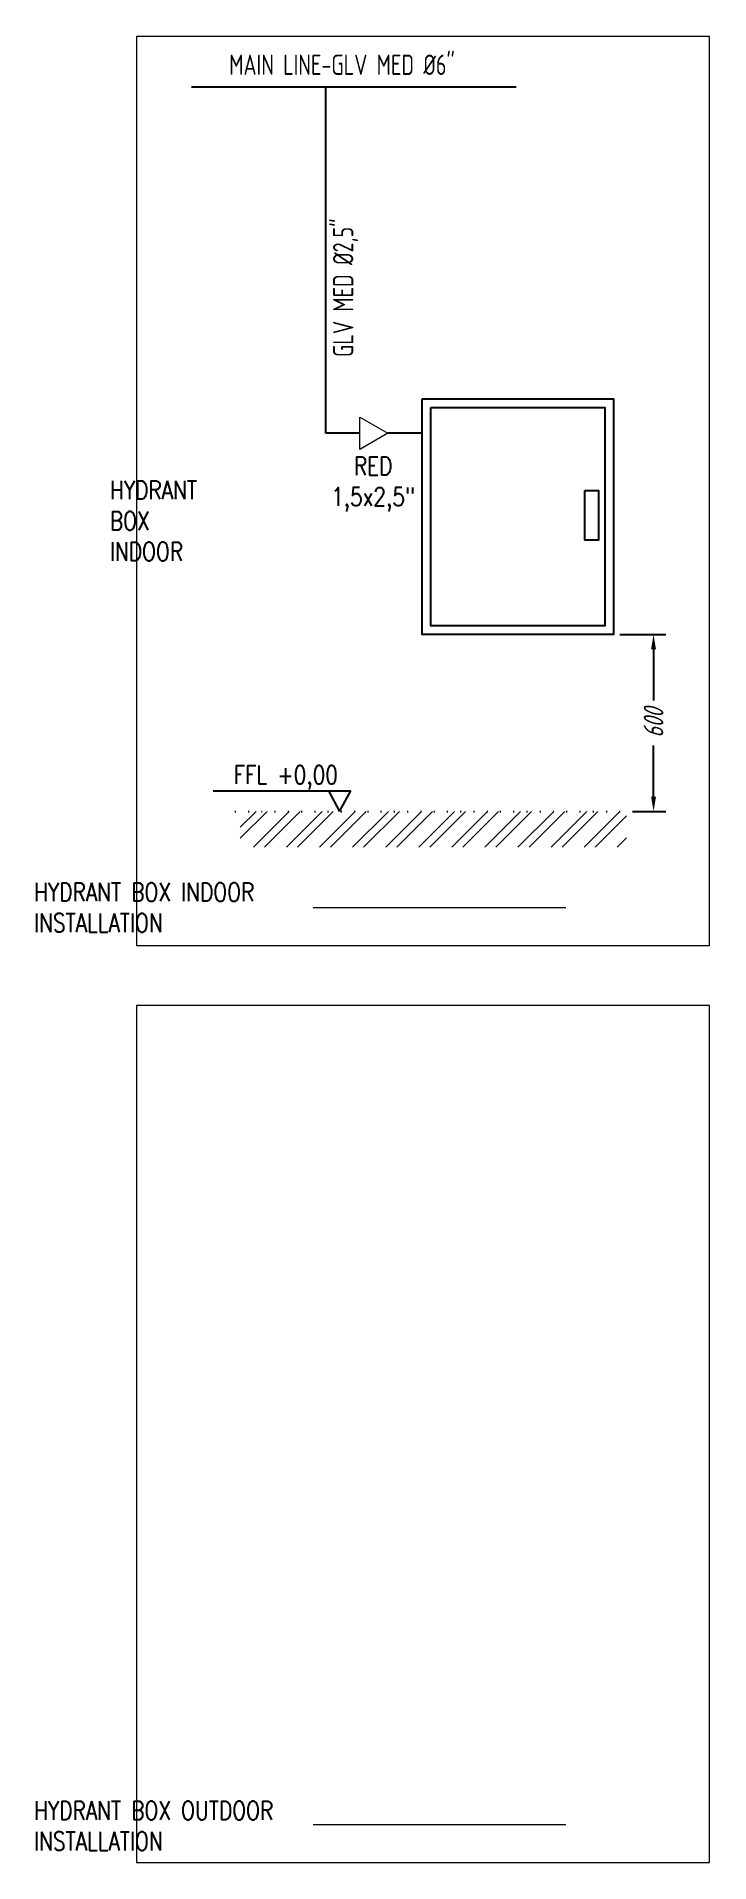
# Model space of a CAD drawing. Extents: x -29512 to 147477, y -5232 to 39709.
# Drawn here: x 140093.6 to 140162.1, y 8685.5 to 8871.3 of the extents above; entities that cross this region are included whole.
import ezdxf
from ezdxf.enums import TextEntityAlignment as Align

# ---------------------------------------------------------------- set-up
doc = ezdxf.new("R2010")
doc.units = 0
doc.linetypes.add('DOTTED', pattern=[0.25, 0, -0.25])
doc.layers.get('0').update_dxf_attribs({"linetype": 'CONTINUOUS'})
doc.layers.get('DEFPOINTS').update_dxf_attribs({"linetype": 'CONTINUOUS'})
for name, color, linetype, lineweight in [('DIMENSI', 20, 'CONTINUOUS', 9), ('FITTING', 7, 'CONTINUOUS', 13), ('TAG', 140, 'CONTINUOUS', 13)]:
    doc.layers.add(name, color=color, linetype=linetype, lineweight=lineweight)
doc.layers.add('DIMENSION', color=3, linetype='CONTINUOUS')
doc.styles.add('ISOCP', font='isocp.shx', dxfattribs={"width": 0.8, "height": 2})
doc.styles.add('Romans100', font='romans.shx', dxfattribs={"width": 0.8, "height": 200})
doc.styles.add('STYLE4', font='isocp.shx', dxfattribs={"width": 0.8, "oblique": 15, "height": 2})
doc.dimstyles.new('100', dxfattribs={"dimscale": 0, "dimtxt": 2, "dimasz": 1.5, "dimexe": 1.25, "dimexo": 0.625, "dimtad": 0, "dimdec": 1, "dimlfac": 100, "dimdsep": 46, "dimtxsty": 'STYLE4', "dimcen": -1.5, "dimclrd": 4, "dimclre": 4, "dimadec": 0, "dimazin": 0, "dimtfac": 1, "dimtdec": 1, "dimtmove": 2, "dimatfit": 3, "dimfxl": 1, "dimtolj": 1, "dimtzin": 0, "dimarcsym": 0})

msp = doc.modelspace()

# ---------------------------------------------------------------- texts
at = {"color": 6, "style": 'Romans100', "width": 0.8}
msp.add_text('FFL +0,00', height=1.875, dxfattribs=at).set_placement((140124.265, 8795.2266), align=Align.RIGHT)
at = {"color": 6, "insert": (140101.0462, 8822.0096), "char_height": 1.875, "width": 82.527542, "attachment_point": 4, "style": 'Romans100'}
msp.add_mtext('\\A1;HYDRANT\\PBOX\\PINDOOR}', dxfattribs=at)
at = {"color": 4, "char_height": 1.875, "width": 82.527542, "attachment_point": 4, "style": 'Romans100'}
for s, insert in [('\\A1;HYDRANT BOX INDOOR\\PINSTALLATION}', (140093.3201, 8782.6559)), ('\\A1;HYDRANT BOX OUTDOOR\\PINSTALLATION}', (140093.3201, 8689.1828))]:
    msp.add_mtext(s, dxfattribs=dict(at, insert=insert))
at = {"layer": 'DIMENSI', "color": 6, "lineweight": 20, "insert": (140127.8532, 8825.7415), "char_height": 1.875, "width": 18.257368, "attachment_point": 5, "style": 'Romans100'}
msp.add_mtext('{\\A1;RED\\P1,5x2,5"}', dxfattribs=at)
at = {"layer": 'TAG', "insert": (140113.1998, 8868.4264), "char_height": 2.068929, "width": 30.716908, "attachment_point": 4, "style": 'ISOCP'}
msp.add_mtext('{\\A1;MAIN LINE-GLV MED %%C6"}', dxfattribs=at)
at = {"layer": 'TAG', "insert": (140125.0488, 8838.6792), "char_height": 2.068929, "width": 21.297515, "attachment_point": 4, "rotation": 90, "style": 'ISOCP'}
msp.add_mtext('{\\A1;GLV MED %%C2,5"}', dxfattribs=at)

# ---------------------------------------------------------------- blocks, each defined once
blk = doc.blocks.new('*D57')
at = {"layer": 'DEFPOINTS', "color": 0, "linetype": 'ByBlock', "ltscale": 0.5}
for p in [(140152.34, 8810.44), (140153.66, 8792.44), (140156.41, 8792.44)]:
    blk.add_point(p, dxfattribs=at)
at = {"layer": 'FITTING', "color": 4, "linetype": 'ByBlock', "lineweight": -2, "ltscale": 0.5}
for p, q in [((140152.97, 8810.44), (140157.66, 8810.44)), ((140156.41, 8808.94), (140156.41, 8803.73)), ((140156.41, 8793.94), (140156.41, 8799.14)), ((140154.28, 8792.44), (140157.66, 8792.44))]:
    blk.add_line(p, q, dxfattribs=at)
at = {"layer": 'FITTING', "color": 4, "linetype": 'ByBlock', "ltscale": 0.5}
for points in [[(140156.16, 8808.94), (140156.66, 8808.94), (140156.41, 8810.44)], [(140156.16, 8793.94), (140156.66, 8793.94), (140156.41, 8792.44)]]:
    blk.add_solid(points, dxfattribs=at)
at = {"layer": 'FITTING', "color": 0, "linetype": 'ByBlock', "ltscale": 0.5, "insert": (140156.41, 8801.44), "char_height": 2, "attachment_point": 5, "rotation": 90, "style": 'STYLE4'}
blk.add_mtext('\\A1;600', dxfattribs=at)

# ---------------------------------------------------------------- dimensions: what is measured, and where the dimension line sits
at = {"layer": 'FITTING', "linetype": 'ByBlock', "ltscale": 0.5}
dim = msp.add_linear_dim(base=(140156.4082, 8792.4354), p1=(140152.3443, 8810.4354), p2=(140153.6596, 8792.4354), angle=90, text='600', dimstyle='100', override={"dimscale": 1}, dxfattribs=at)
dim.commit()
dim.dimension.update_dxf_attribs({"geometry": '*D57', "text_midpoint": (140156.4082, 8801.4354)})

# ---------------------------------------------------------------- hatches: boundary and pattern name
at = {"layer": 'FITTING', "linetype": 'ByBlock', "lineweight": 5, "ltscale": 0.5}
h = msp.add_hatch(dxfattribs=at)
h.set_pattern_fill('ANSI32', color=252, scale=0.25, style=0)
h.set_pattern_definition([(45, (114.899, -13.7948), (-1.683798023, 1.683798023), []), (45, (116.0216, -13.7948), (-1.683798023, 1.683798023), [])])
h.paths.add_polyline_path([(140153.6596, 8792.4354), (140153.6596, 8788.7976), (140114.3171, 8788.7976), (140114.3171, 8792.4354)])

# ---------------------------------------------------------------- linework, layer by layer
at = {"color": 1}
for p, q in [((140109.3466, 8866.1876), (140142.4185, 8866.1876)), ((140123.055, 8830.9236), (140123.055, 8866.1876)), ((140126.5127, 8830.9236), (140123.055, 8830.9236)), ((140132.8443, 8830.9236), (140129.3682, 8830.9236))]:
    msp.add_line(p, q, dxfattribs=at)
for points in [[(140132.8443, 8834.4354), (140152.3443, 8834.4354), (140152.3443, 8810.4354), (140132.8443, 8810.4354)], [(140133.7443, 8833.5354), (140151.4443, 8833.5354), (140151.4443, 8811.3354), (140133.7443, 8811.3354)], [(140149.3983, 8825.0784), (140150.8203, 8825.0784), (140150.8203, 8820.0324), (140149.3983, 8820.0324)]]:
    msp.add_lwpolyline(points, close=True, dxfattribs=at)
at = {"layer": 'DIMENSION', "color": 6, "linetype": 'ByBlock', "ltscale": 0.5}
for p, q in [((140111.5734, 8794.533), (140125.5756, 8794.533)), ((140123.3025, 8794.533), (140124.439, 8792.4354)), ((140124.439, 8792.4354), (140125.5756, 8794.533))]:
    msp.add_line(p, q, dxfattribs=at)
at = {"layer": 'DIMENSION', "color": 0, "linetype": 'DOTTED', "ltscale": 5}
msp.add_line((140113.7726, 8792.4354), (140154.2846, 8792.4354), dxfattribs=at)
at = {"layer": 'FITTING', "linetype": 'ByBlock', "ltscale": 0.5}
for p, q in [((140121.7363, 8782.6574), (140147.4828, 8782.6574)), ((140121.7363, 8689.3173), (140147.4828, 8689.3173))]:
    msp.add_line(p, q, dxfattribs=at)
for points in [[(140103.7722, 8871.302), (140103.7722, 8778.793), (140162.1082, 8778.793), (140162.1082, 8871.302)], [(140103.7722, 8772.6881), (140103.7722, 8685.4529), (140162.1082, 8685.4529), (140162.1082, 8772.6881)]]:
    msp.add_lwpolyline(points, close=True, dxfattribs=at)
at = {"layer": 'FITTING', "lineweight": 20}
msp.add_lwpolyline([(140129.3682, 8830.9236), (140126.5127, 8829.275), (140126.5127, 8832.5722)], close=True, dxfattribs=at)

msp.set_redraw_order([(e.dxf.handle, doc.entitydb.next_handle()) for e in msp.query("TEXT MTEXT ATTDEF DIMENSION ARC_DIMENSION")])  # texts and dimensions are drawn at this point

doc.saveas('drawing.dxf')
